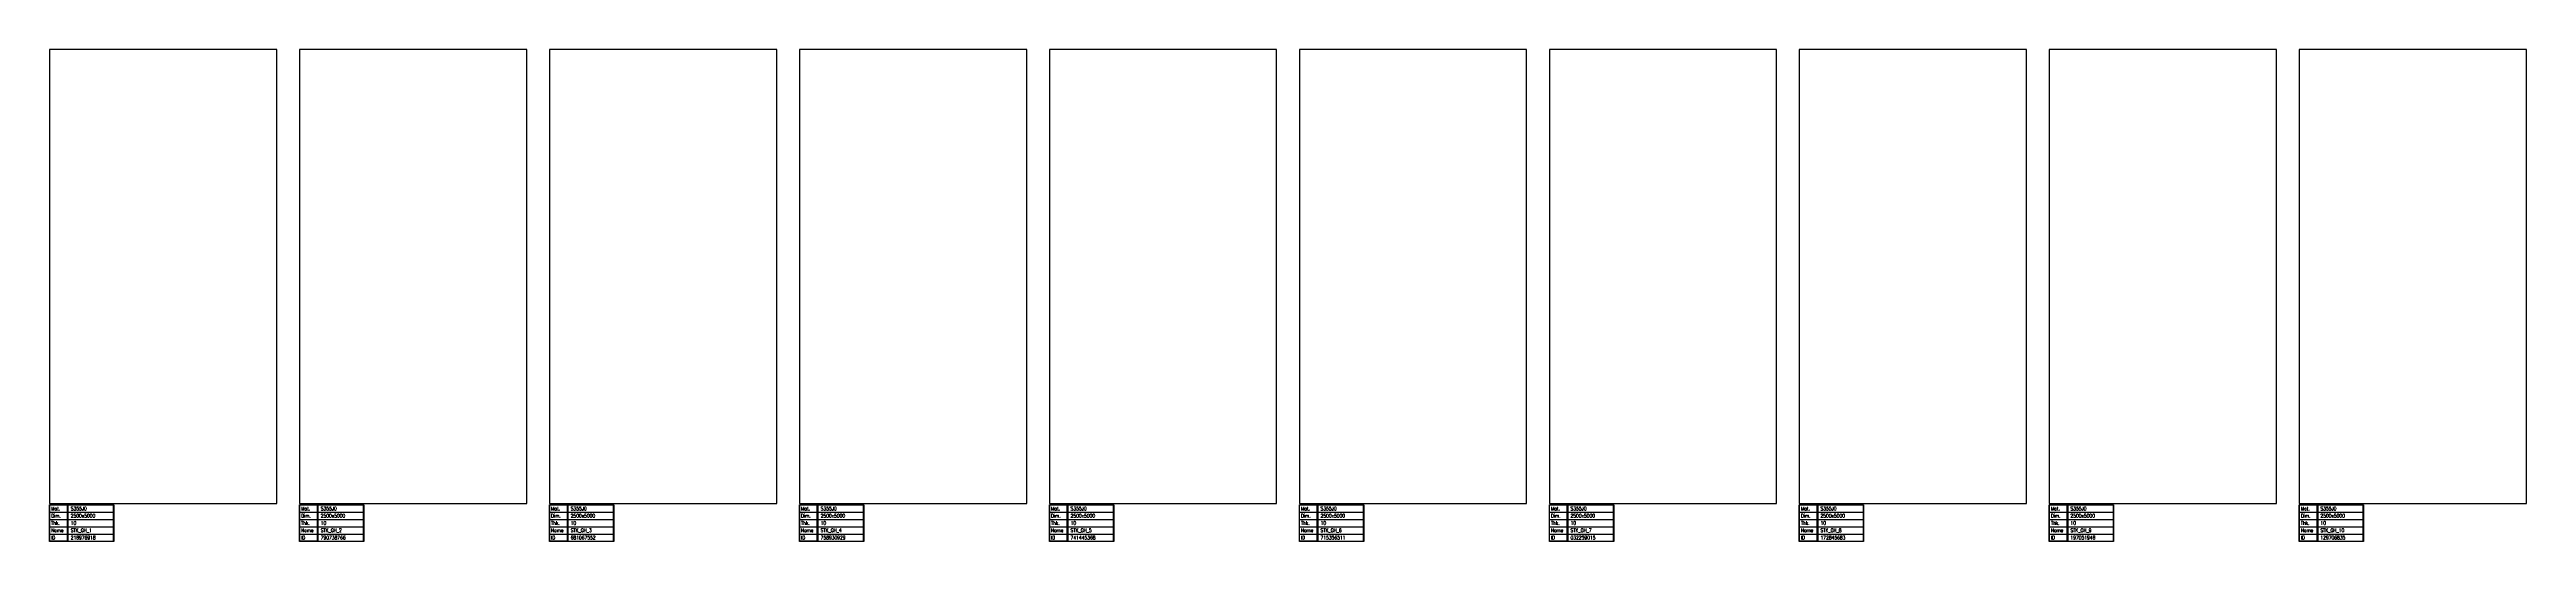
# Model space of a CAD drawing. Header units: millimetres. Extents: x 10000 to 53102, y 10000 to 35064.
# Drawn here: x 25852 to 53102, y 17807 to 23227 of the extents above; entities that cross this region are included whole.
import ezdxf

# ---------------------------------------------------------------- set-up
doc = ezdxf.new("R2010")
doc.units = ezdxf.units.MM
doc.layers.add('TEXT', color=7, linetype='Continuous')
doc.styles.add('EasyCutStyle', font='romans.shx', dxfattribs={"width": 0.8})

# ---------------------------------------------------------------- blocks, each defined once
blk = doc.blocks.new('BlockSheet01')
at = {"color": 5}
for p, q in [((3, 403), (193, 403)), ((3, 323), (193, 323)), ((3, 243), (193, 243)), ((3, 163), (193, 163)), ((3, 83), (193, 83))]:
    blk.add_line(p, q, dxfattribs=at)
blk.add_line((193, 323), (193, 3))
at = {"color": 1}
for p, q in [((203, 403), (705, 403)), ((203, 323), (705, 323)), ((203, 243), (705, 243)), ((203, 163), (705, 163)), ((203, 83), (705, 83))]:
    blk.add_line(p, q, dxfattribs=at)
blk.add_lwpolyline([(0, 406), (708, 406), (708, 0), (0, 0)], close=True)
at = {"color": 5}
blk.add_lwpolyline([(3, 403), (193, 403), (193, 3), (3, 3)], close=True, dxfattribs=at)
at = {"color": 1}
blk.add_lwpolyline([(705, 403), (203, 403), (203, 3), (705, 3)], close=True, dxfattribs=at)
at = {"style": 'EasyCutStyle', "width": 0.8}
for tag, p in [('MATERIAL_SHEET', (233, 344)), ('DIMENSION_SHEET', (233, 264)), ('THICKNESS_SHEET', (233, 184)), ('NAME_SHEET', (233, 104)), ('ID_SHEET', (233, 24))]:
    blk.add_attdef(tag, p, '', height=40, dxfattribs=at)
at = {"layer": 'TEXT', "color": 251, "style": 'EasyCutStyle', "width": 0.8}
for s, p in [('Mat.', (18, 344)), ('Dim.', (18, 264)), ('Thk.', (18, 184)), ('Name', (18, 104)), ('ID', (18, 24))]:
    blk.add_text(s, height=40, dxfattribs=at).set_placement(p)

msp = doc.modelspace()

# ---------------------------------------------------------------- linework, layer by layer
at = {"color": 34, "true_color": 0x945a17}
for points in [[(25852, 18227), (28352, 18227), (28352, 23227), (25852, 23227)], [(28602, 18227), (31102, 18227), (31102, 23227), (28602, 23227)], [(31352, 18227), (33852, 18227), (33852, 23227), (31352, 23227)], [(34102, 18227), (36602, 18227), (36602, 23227), (34102, 23227)], [(36852, 18227), (39352, 18227), (39352, 23227), (36852, 23227)], [(39602, 18227), (42102, 18227), (42102, 23227), (39602, 23227)], [(42352, 18227), (44852, 18227), (44852, 23227), (42352, 23227)], [(45102, 18227), (47602, 18227), (47602, 23227), (45102, 23227)], [(47852, 18227), (50352, 18227), (50352, 23227), (47852, 23227)], [(50602, 18227), (53102, 18227), (53102, 23227), (50602, 23227)]]:
    msp.add_lwpolyline(points, close=True, dxfattribs=at)

# ---------------------------------------------------------------- block references
for p, values in [((25852, 17807), {'DIMENSION_SHEET': '2500x5000', 'THICKNESS_SHEET': '10', 'NAME_SHEET': 'STK_GH_1', 'ID_SHEET': '218976918', 'MATERIAL_SHEET': 'S355J0'}), ((28602, 17807), {'DIMENSION_SHEET': '2500x5000', 'THICKNESS_SHEET': '10', 'NAME_SHEET': 'STK_GH_2', 'ID_SHEET': '790738766', 'MATERIAL_SHEET': 'S355J0'}), ((31352, 17807), {'DIMENSION_SHEET': '2500x5000', 'THICKNESS_SHEET': '10', 'NAME_SHEET': 'STK_GH_3', 'ID_SHEET': '681067552', 'MATERIAL_SHEET': 'S355J0'}), ((34102, 17807), {'DIMENSION_SHEET': '2500x5000', 'THICKNESS_SHEET': '10', 'NAME_SHEET': 'STK_GH_4', 'ID_SHEET': '758930929', 'MATERIAL_SHEET': 'S355J0'}), ((36852, 17807), {'DIMENSION_SHEET': '2500x5000', 'THICKNESS_SHEET': '10', 'NAME_SHEET': 'STK_GH_5', 'ID_SHEET': '741445368', 'MATERIAL_SHEET': 'S355J0'}), ((39602, 17807), {'DIMENSION_SHEET': '2500x5000', 'THICKNESS_SHEET': '10', 'NAME_SHEET': 'STK_GH_6', 'ID_SHEET': '715356511', 'MATERIAL_SHEET': 'S355J0'}), ((42352, 17807), {'DIMENSION_SHEET': '2500x5000', 'THICKNESS_SHEET': '10', 'NAME_SHEET': 'STK_GH_7', 'ID_SHEET': '032259015', 'MATERIAL_SHEET': 'S355J0'}), ((45102, 17807), {'DIMENSION_SHEET': '2500x5000', 'THICKNESS_SHEET': '10', 'NAME_SHEET': 'STK_GH_8', 'ID_SHEET': '172845683', 'MATERIAL_SHEET': 'S355J0'}), ((47852, 17807), {'DIMENSION_SHEET': '2500x5000', 'THICKNESS_SHEET': '10', 'NAME_SHEET': 'STK_GH_9', 'ID_SHEET': '197051948', 'MATERIAL_SHEET': 'S355J0'}), ((50602, 17807), {'DIMENSION_SHEET': '2500x5000', 'THICKNESS_SHEET': '10', 'NAME_SHEET': 'STK_GH_10', 'ID_SHEET': '129706835', 'MATERIAL_SHEET': 'S355J0'})]:
    msp.add_blockref('BlockSheet01', p).add_auto_attribs(values)

doc.saveas('drawing.dxf')
